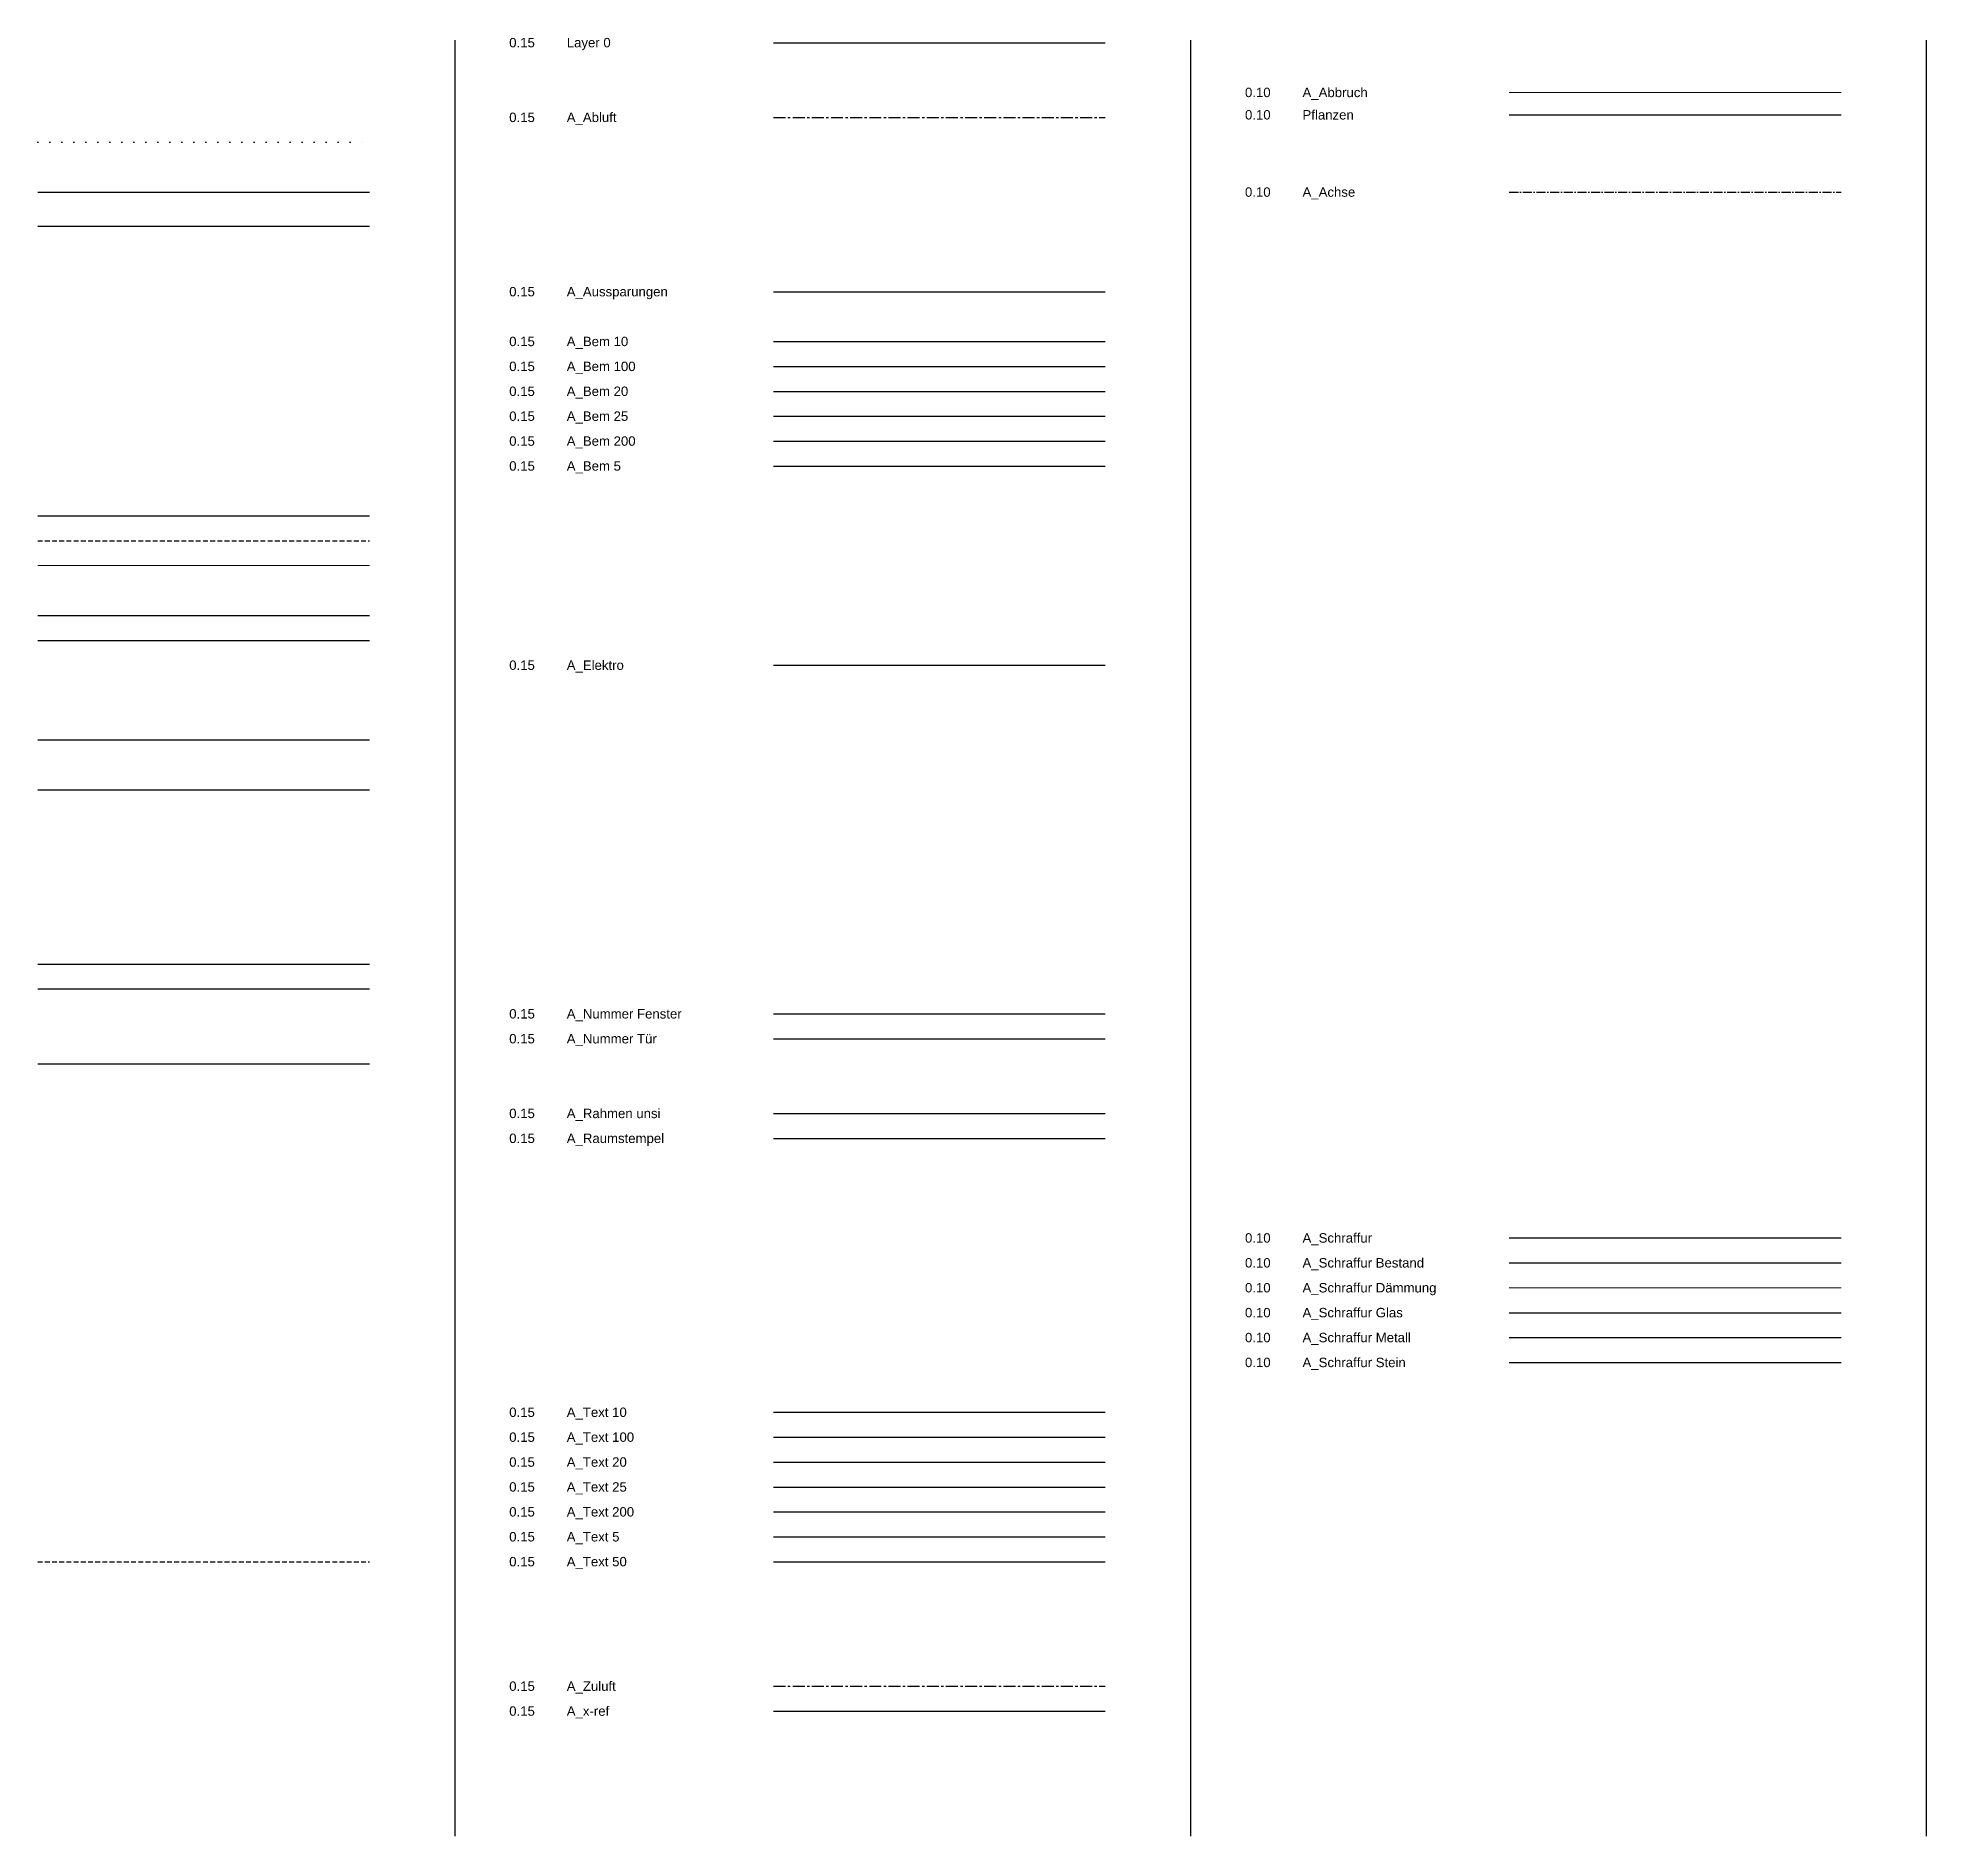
# Model space of a CAD drawing. Extents: x 17699 to 28884, y -7809 to 6608.
# Drawn here: x 22601 to 27608, y 1840 to 6608 of the extents above; entities that cross this region are included whole.
import ezdxf

# ---------------------------------------------------------------- set-up
doc = ezdxf.new("R2010")
doc.units = 0
for name, pattern in [('ACAD_ISO10W100', [18, 12, -3, 0, -3]), ('MITTE', [50.8, 31.75, -6.35, 6.35, -6.35]), ('PUNKT', [6.35, 0, -6.35]), ('VERDECKT', [9.525, 6.35, -3.175])]:
    doc.linetypes.add(name, pattern=pattern)
for name, color, linetype, lineweight in [('0_ABBRUCH', 50, 'ABBRUCHLINIE', 15), ('A_Dachtragwerk', 9, 'Continuous', 15), ('A_Dämmung', 9, 'ACAD_ISO10W100', 9)]:
    doc.layers.add(name, color=color, linetype=linetype, lineweight=lineweight)
for name, color, linetype in [('A_Abbruch', 2, 'Continuous'), ('A_Abluft', 7, 'MITTE'), ('A_Abstandsflächen', 9, 'PUNKT'), ('A_Achse', 8, 'MITTE'), ('A_Ansicht', 9, 'Continuous'), ('A_Aussparungen', 7, 'Continuous'), ('A_Bem 10', 7, 'Continuous'), ('A_Bem 100', 7, 'Continuous'), ('A_Bem 20', 7, 'Continuous'), ('A_Bem 200', 7, 'Continuous'), ('A_Bem 25', 7, 'Continuous'), ('A_Bem 5', 7, 'Continuous'), ('A_Bodenbelag', 9, 'Continuous'), ('A_Dachflächenfenster', 9, 'VERDECKT'), ('A_Detail', 9, 'Continuous'), ('A_Dichtung', 9, 'Continuous'), ('A_Elektro', 7, 'Continuous'), ('A_Fliese', 9, 'Continuous'), ('A_Glas', 9, 'Continuous'), ('A_Naturstein 1', 9, 'Continuous'), ('A_Naturstein 2', 9, 'Continuous'), ('A_Nummer Fenster', 7, 'Continuous'), ('A_Nummer Tür', 7, 'Continuous'), ('A_Parkett', 9, 'Continuous'), ('A_Pflanzen', 9, 'Continuous'), ('A_Rahmenunsi', 7, 'Continuous'), ('A_Raumstempel', 7, 'Continuous'), ('A_Schraffur', 8, 'Continuous'), ('A_Schraffur Bestand', 8, 'Continuous'), ('A_Schraffur Dämmung', 8, 'ISOLATION'), ('A_Schraffur Glas', 8, 'Continuous'), ('A_Schraffur Metall', 8, 'Continuous'), ('A_Schraffur Stein', 8, 'Continuous'), ('A_Text 10', 7, 'Continuous'), ('A_Text 100', 7, 'Continuous'), ('A_Text 20', 7, 'Continuous'), ('A_Text 200', 7, 'Continuous'), ('A_Text 25', 7, 'Continuous'), ('A_Text 5', 7, 'Continuous'), ('A_Text 50', 7, 'Continuous'), ('A_Verdeckt', 9, 'VERDECKT'), ('A_x-ref', 7, 'Continuous'), ('A_Zuluft', 7, 'MITTE'), ('A_Änderungen', 10, 'Continuous')]:
    doc.layers.add(name, color=color, linetype=linetype)
doc.styles.add('ARIAL', font='arial.ttf')
doc.styles.get("Standard").update_dxf_attribs({"font": 'txt.shx'})
doc.linetypes.add('ABBRUCHLINIE', pattern='A,7.5,0,["X",Standard,S=2,R=0,X=0,Y=-1],-1', length=8.5)
doc.linetypes.add('ISOLATION', pattern='A,0.00254,-2.54,[134,ltypeshp.shx,S=2.54,R=0,X=-2.54,Y=0],-5.08,[134,ltypeshp.shx,S=2.54,R=180,X=2.54,Y=0],-2.54', length=10.16254)

msp = doc.modelspace()

# ---------------------------------------------------------------- texts
at = {"char_height": 25, "width": 7059.53558, "attachment_point": 1, "style": 'ARIAL'}
for s, insert in [('0.15', (23851.33, 6607.485)), ('Layer 0 ', (24003.873, 6607.485))]:
    msp.add_mtext(s, dxfattribs=dict(at, insert=insert))
at = {"layer": 'A_Abbruch', "char_height": 25, "width": 7059.53558, "attachment_point": 1, "style": 'ARIAL'}
for s, insert in [('0.10', (25802.02, 6475.45)), ('A_Abbruch ', (25954.563, 6475.45))]:
    msp.add_mtext(s, dxfattribs=dict(at, insert=insert))
at = {"layer": 'A_Abluft', "char_height": 25, "width": 7059.53558, "attachment_point": 1, "style": 'ARIAL'}
for s, insert in [('0.15', (23851.33, 6409.433)), ('A_Abluft ', (24003.873, 6409.433))]:
    msp.add_mtext(s, dxfattribs=dict(at, insert=insert))
at = {"layer": 'A_Achse', "linetype": 'MITTE', "char_height": 25, "width": 7059.53558, "attachment_point": 1, "style": 'ARIAL'}
for s, insert in [('0.10', (25802.02, 6211.381)), ('A_Achse', (25954.563, 6211.381))]:
    msp.add_mtext(s, dxfattribs=dict(at, insert=insert))
at = {"layer": 'A_Aussparungen', "char_height": 25, "attachment_point": 1, "style": 'ARIAL'}
for s, insert, width in [('0.15', (23851.33, 5947.311), 70.08361), ('A_Aussparungen ', (24003.873, 5947.311), 7059.53558)]:
    msp.add_mtext(s, dxfattribs=dict(at, insert=insert, width=width))
at = {"layer": 'A_Bem 10', "char_height": 25, "attachment_point": 1, "style": 'ARIAL'}
for s, insert, width in [('0.15', (23851.33, 5815.276), 70.08361), ('A_Bem 10 ', (24003.873, 5815.276), 7059.53558)]:
    msp.add_mtext(s, dxfattribs=dict(at, insert=insert, width=width))
at = {"layer": 'A_Bem 100', "char_height": 25, "attachment_point": 1, "style": 'ARIAL'}
for s, insert, width in [('0.15', (23851.33, 5749.259), 70.08361), ('A_Bem 100', (24003.873, 5749.259), 7059.53558)]:
    msp.add_mtext(s, dxfattribs=dict(at, insert=insert, width=width))
at = {"layer": 'A_Bem 20', "char_height": 25, "attachment_point": 1, "style": 'ARIAL'}
for s, insert, width in [('0.15', (23851.33, 5683.241), 70.08361), ('A_Bem 20', (24003.873, 5683.241), 7059.53558)]:
    msp.add_mtext(s, dxfattribs=dict(at, insert=insert, width=width))
at = {"layer": 'A_Bem 200', "char_height": 25, "attachment_point": 1, "style": 'ARIAL'}
for s, insert, width in [('0.15', (23851.33, 5551.206), 70.08361), ('A_Bem 200', (24003.873, 5551.206), 7059.53558)]:
    msp.add_mtext(s, dxfattribs=dict(at, insert=insert, width=width))
at = {"layer": 'A_Bem 25', "char_height": 25, "attachment_point": 1, "style": 'ARIAL'}
for s, insert, width in [('0.15', (23851.33, 5617.224), 70.08361), ('A_Bem 25', (24003.873, 5617.224), 7059.53558)]:
    msp.add_mtext(s, dxfattribs=dict(at, insert=insert, width=width))
at = {"layer": 'A_Bem 5', "char_height": 25, "attachment_point": 1, "style": 'ARIAL'}
for s, insert, width in [('0.15', (23851.33, 5485.189), 70.08361), ('A_Bem 5', (24003.873, 5485.189), 7059.53558)]:
    msp.add_mtext(s, dxfattribs=dict(at, insert=insert, width=width))
at = {"layer": 'A_Elektro', "char_height": 25, "attachment_point": 1, "style": 'ARIAL'}
for s, insert, width in [('0.15', (23851.33, 4957.049), 70.08361), ('A_Elektro', (24003.873, 4957.049), 7059.53558)]:
    msp.add_mtext(s, dxfattribs=dict(at, insert=insert, width=width))
at = {"layer": 'A_Nummer Fenster', "char_height": 25, "width": 7059.53558, "attachment_point": 1, "style": 'ARIAL'}
for s, insert in [('0.15', (23851.33, 4032.805)), ('A_Nummer Fenster ', (24003.873, 4032.805))]:
    msp.add_mtext(s, dxfattribs=dict(at, insert=insert))
at = {"layer": 'A_Nummer Tür', "char_height": 25, "width": 7059.53558, "attachment_point": 1, "style": 'ARIAL'}
for s, insert in [('0.15', (23851.33, 3966.788)), ('A_Nummer Tür', (24003.873, 3966.788))]:
    msp.add_mtext(s, dxfattribs=dict(at, insert=insert))
at = {"layer": 'A_Pflanzen', "char_height": 25, "width": 7059.53558, "attachment_point": 1, "style": 'ARIAL'}
for s, insert in [('0.10', (25802.02, 6416.111)), ('Pflanzen', (25954.563, 6416.111))]:
    msp.add_mtext(s, dxfattribs=dict(at, insert=insert))
at = {"layer": 'A_Rahmenunsi', "char_height": 25, "width": 7059.53558, "attachment_point": 1, "style": 'ARIAL'}
for s, insert in [('0.15', (23851.33, 3768.735)), ('A_Rahmen unsi', (24003.873, 3768.735))]:
    msp.add_mtext(s, dxfattribs=dict(at, insert=insert))
at = {"layer": 'A_Raumstempel', "char_height": 25, "width": 7059.53558, "attachment_point": 1, "style": 'ARIAL'}
for s, insert in [('0.15', (23851.33, 3702.718)), ('A_Raumstempel', (24003.873, 3702.718))]:
    msp.add_mtext(s, dxfattribs=dict(at, insert=insert))
at = {"layer": 'A_Schraffur', "char_height": 25, "width": 7059.53558, "attachment_point": 1, "style": 'ARIAL'}
for s, insert in [('0.10', (25802.02, 3438.648)), ('A_Schraffur ', (25954.563, 3438.648))]:
    msp.add_mtext(s, dxfattribs=dict(at, insert=insert))
at = {"layer": 'A_Schraffur Bestand', "char_height": 25, "width": 7059.53558, "attachment_point": 1, "style": 'ARIAL'}
for s, insert in [('0.10', (25802.02, 3372.631)), ('A_Schraffur Bestand', (25954.563, 3372.631))]:
    msp.add_mtext(s, dxfattribs=dict(at, insert=insert))
at = {"layer": 'A_Schraffur Dämmung', "ltscale": 0.5, "char_height": 25, "width": 7059.53558, "attachment_point": 1, "style": 'ARIAL'}
for s, insert in [('0.10', (25802.02, 3306.613)), ('A_Schraffur Dämmung', (25954.563, 3306.613))]:
    msp.add_mtext(s, dxfattribs=dict(at, insert=insert))
at = {"layer": 'A_Schraffur Glas', "char_height": 25, "width": 7059.53558, "attachment_point": 1, "style": 'ARIAL'}
for s, insert in [('0.10', (25802.02, 3240.596)), ('A_Schraffur Glas', (25954.563, 3240.596))]:
    msp.add_mtext(s, dxfattribs=dict(at, insert=insert))
at = {"layer": 'A_Schraffur Metall', "char_height": 25, "width": 7059.53558, "attachment_point": 1, "style": 'ARIAL'}
for s, insert in [('0.10', (25802.02, 3174.578)), ('A_Schraffur Metall ', (25954.563, 3174.578))]:
    msp.add_mtext(s, dxfattribs=dict(at, insert=insert))
at = {"layer": 'A_Schraffur Stein', "char_height": 25, "width": 7059.53558, "attachment_point": 1, "style": 'ARIAL'}
for s, insert in [('0.10', (25802.02, 3108.561)), ('A_Schraffur Stein', (25954.563, 3108.561))]:
    msp.add_mtext(s, dxfattribs=dict(at, insert=insert))
at = {"layer": 'A_Text 10', "char_height": 25, "attachment_point": 1, "style": 'ARIAL'}
for s, insert, width in [('0.15', (23851.33, 2976.526), 70.08361), ('A_Text 10 ', (24003.873, 2976.526), 7059.53558)]:
    msp.add_mtext(s, dxfattribs=dict(at, insert=insert, width=width))
at = {"layer": 'A_Text 100', "char_height": 25, "attachment_point": 1, "style": 'ARIAL'}
for s, insert, width in [('0.15', (23851.33, 2910.509), 70.08361), ('A_Text 100', (24003.873, 2910.509), 7059.53558)]:
    msp.add_mtext(s, dxfattribs=dict(at, insert=insert, width=width))
at = {"layer": 'A_Text 20', "char_height": 25, "attachment_point": 1, "style": 'ARIAL'}
for s, insert, width in [('0.15', (23851.33, 2844.491), 70.08361), ('A_Text 20', (24003.873, 2844.491), 7059.53558)]:
    msp.add_mtext(s, dxfattribs=dict(at, insert=insert, width=width))
at = {"layer": 'A_Text 200', "char_height": 25, "attachment_point": 1, "style": 'ARIAL'}
for s, insert, width in [('0.15', (23851.33, 2712.456), 70.08361), ('A_Text 200', (24003.873, 2712.456), 7059.53558)]:
    msp.add_mtext(s, dxfattribs=dict(at, insert=insert, width=width))
at = {"layer": 'A_Text 25', "char_height": 25, "attachment_point": 1, "style": 'ARIAL'}
for s, insert, width in [('0.15', (23851.33, 2778.474), 70.08361), ('A_Text 25', (24003.873, 2778.474), 7059.53558)]:
    msp.add_mtext(s, dxfattribs=dict(at, insert=insert, width=width))
at = {"layer": 'A_Text 5', "char_height": 25, "attachment_point": 1, "style": 'ARIAL'}
for s, insert, width in [('0.15', (23851.33, 2646.439), 70.08361), ('A_Text 5', (24003.873, 2646.439), 7059.53558)]:
    msp.add_mtext(s, dxfattribs=dict(at, insert=insert, width=width))
at = {"layer": 'A_Text 50', "char_height": 25, "attachment_point": 1, "style": 'ARIAL'}
for s, insert, width in [('0.15', (23851.33, 2580.421), 70.08361), ('A_Text 50 ', (24003.873, 2580.421), 7059.53558)]:
    msp.add_mtext(s, dxfattribs=dict(at, insert=insert, width=width))
at = {"layer": 'A_x-ref', "char_height": 25, "attachment_point": 1, "style": 'ARIAL'}
for s, insert, width in [('0.15', (23851.33, 2184.317), 70.08361), ('A_x-ref', (24003.873, 2184.317), 7059.53558)]:
    msp.add_mtext(s, dxfattribs=dict(at, insert=insert, width=width))
at = {"layer": 'A_Zuluft', "char_height": 25, "attachment_point": 1, "style": 'ARIAL'}
for s, insert, width in [('0.15', (23851.33, 2250.334), 70.08361), ('A_Zuluft', (24003.873, 2250.334), 7059.53558)]:
    msp.add_mtext(s, dxfattribs=dict(at, insert=insert, width=width))

# ---------------------------------------------------------------- linework, layer by layer
msp.add_line((24552.095, 6594.765), (25431.549, 6594.765))
for points in [[(23706.774, 6601.338), (23706.774, 1839.953)], [(25657.464, 6601.338), (25657.464, 1839.953)], [(27608.154, 6601.338), (27608.154, 1839.953)]]:
    msp.add_lwpolyline(points)
at = {"layer": '0_ABBRUCH', "ltscale": 10}
msp.add_line((26502.786, 6462.73), (27382.24, 6462.73), dxfattribs=at)
at = {"layer": 'A_Abluft'}
msp.add_line((24552.095, 6396.713), (25431.549, 6396.713), dxfattribs=at)
at = {"layer": 'A_Abstandsflächen', "ltscale": 5}
msp.add_line((22601.405, 6330.696), (23480.859, 6330.696), dxfattribs=at)
at = {"layer": 'A_Achse', "linetype": 'ACAD_ISO10W100', "ltscale": 2}
msp.add_line((26502.786, 6198.661), (27382.24, 6198.661), dxfattribs=at)
at = {"layer": 'A_Ansicht'}
msp.add_line((22601.405, 6198.661), (23480.859, 6198.661), dxfattribs=at)
at = {"layer": 'A_Aussparungen'}
msp.add_line((24552.095, 5934.591), (25431.549, 5934.591), dxfattribs=at)
at = {"layer": 'A_Bem 10'}
msp.add_line((24552.095, 5802.556), (25431.549, 5802.556), dxfattribs=at)
at = {"layer": 'A_Bem 100'}
msp.add_line((24552.095, 5736.539), (25431.549, 5736.539), dxfattribs=at)
at = {"layer": 'A_Bem 20'}
msp.add_line((24552.095, 5670.521), (25431.549, 5670.521), dxfattribs=at)
at = {"layer": 'A_Bem 200'}
msp.add_line((24552.095, 5538.486), (25431.549, 5538.486), dxfattribs=at)
at = {"layer": 'A_Bem 25'}
msp.add_line((24552.095, 5604.504), (25431.549, 5604.504), dxfattribs=at)
at = {"layer": 'A_Bem 5'}
msp.add_line((24552.095, 5472.469), (25431.549, 5472.469), dxfattribs=at)
at = {"layer": 'A_Bodenbelag'}
msp.add_line((22601.405, 5340.434), (23480.859, 5340.434), dxfattribs=at)
at = {"layer": 'A_Dachflächenfenster', "ltscale": 2}
msp.add_line((22601.405, 5274.416), (23480.859, 5274.416), dxfattribs=at)
at = {"layer": 'A_Dachtragwerk', "ltscale": 2}
msp.add_line((22601.405, 5208.399), (23480.859, 5208.399), dxfattribs=at)
at = {"layer": 'A_Detail'}
msp.add_line((22601.405, 5076.364), (23480.859, 5076.364), dxfattribs=at)
at = {"layer": 'A_Dichtung'}
msp.add_line((22601.405, 5010.347), (23480.859, 5010.347), dxfattribs=at)
at = {"layer": 'A_Dämmung', "linetype": 'ISOLATION', "ltscale": 0.4}
msp.add_line((26502.786, 3293.893), (27382.24, 3293.893), dxfattribs=at)
at = {"layer": 'A_Elektro'}
msp.add_line((24552.095, 4944.329), (25431.549, 4944.329), dxfattribs=at)
at = {"layer": 'A_Fliese'}
msp.add_line((22601.405, 4746.277), (23480.859, 4746.277), dxfattribs=at)
at = {"layer": 'A_Glas'}
msp.add_line((22601.405, 4614.242), (23480.859, 4614.242), dxfattribs=at)
at = {"layer": 'A_Naturstein 1'}
msp.add_line((22601.405, 4152.12), (23480.859, 4152.12), dxfattribs=at)
at = {"layer": 'A_Naturstein 2'}
msp.add_line((22601.405, 4086.103), (23480.859, 4086.103), dxfattribs=at)
at = {"layer": 'A_Nummer Fenster'}
msp.add_line((24552.095, 4020.085), (25431.549, 4020.085), dxfattribs=at)
at = {"layer": 'A_Nummer Tür'}
msp.add_line((24552.095, 3954.068), (25431.549, 3954.068), dxfattribs=at)
at = {"layer": 'A_Parkett'}
msp.add_line((22601.405, 3888.05), (23480.859, 3888.05), dxfattribs=at)
at = {"layer": 'A_Pflanzen'}
msp.add_line((26502.786, 6403.391), (27382.24, 6403.391), dxfattribs=at)
at = {"layer": 'A_Rahmenunsi'}
msp.add_line((24552.095, 3756.015), (25431.549, 3756.015), dxfattribs=at)
at = {"layer": 'A_Raumstempel'}
msp.add_line((24552.095, 3689.998), (25431.549, 3689.998), dxfattribs=at)
at = {"layer": 'A_Schraffur'}
msp.add_line((26502.786, 3425.928), (27382.24, 3425.928), dxfattribs=at)
at = {"layer": 'A_Schraffur Bestand'}
msp.add_line((26502.786, 3359.911), (27382.24, 3359.911), dxfattribs=at)
at = {"layer": 'A_Schraffur Glas'}
msp.add_line((26502.786, 3227.876), (27382.24, 3227.876), dxfattribs=at)
at = {"layer": 'A_Schraffur Metall'}
msp.add_line((26502.786, 3161.858), (27382.24, 3161.858), dxfattribs=at)
at = {"layer": 'A_Schraffur Stein'}
msp.add_line((26502.786, 3095.841), (27382.24, 3095.841), dxfattribs=at)
at = {"layer": 'A_Text 10'}
msp.add_line((24552.095, 2963.806), (25431.549, 2963.806), dxfattribs=at)
at = {"layer": 'A_Text 100'}
msp.add_line((24552.095, 2897.789), (25431.549, 2897.789), dxfattribs=at)
at = {"layer": 'A_Text 20'}
msp.add_line((24552.095, 2831.771), (25431.549, 2831.771), dxfattribs=at)
at = {"layer": 'A_Text 200'}
msp.add_line((24552.095, 2699.736), (25431.549, 2699.736), dxfattribs=at)
at = {"layer": 'A_Text 25'}
msp.add_line((24552.095, 2765.754), (25431.549, 2765.754), dxfattribs=at)
at = {"layer": 'A_Text 5'}
msp.add_line((24552.095, 2633.719), (25431.549, 2633.719), dxfattribs=at)
at = {"layer": 'A_Text 50'}
msp.add_line((24552.095, 2567.701), (25431.549, 2567.701), dxfattribs=at)
at = {"layer": 'A_Verdeckt', "ltscale": 2}
msp.add_line((22601.405, 2567.701), (23480.859, 2567.701), dxfattribs=at)
at = {"layer": 'A_x-ref'}
msp.add_line((24552.095, 2171.597), (25431.549, 2171.597), dxfattribs=at)
at = {"layer": 'A_Zuluft'}
msp.add_line((24552.095, 2237.614), (25431.549, 2237.614), dxfattribs=at)
at = {"layer": 'A_Änderungen'}
msp.add_line((22601.405, 6108.841), (23480.859, 6108.841), dxfattribs=at)

msp.set_redraw_order([(e.dxf.handle, doc.entitydb.next_handle()) for e in msp.query("TEXT MTEXT ATTDEF DIMENSION ARC_DIMENSION")])  # texts and dimensions are drawn at this point

doc.saveas('drawing.dxf')
